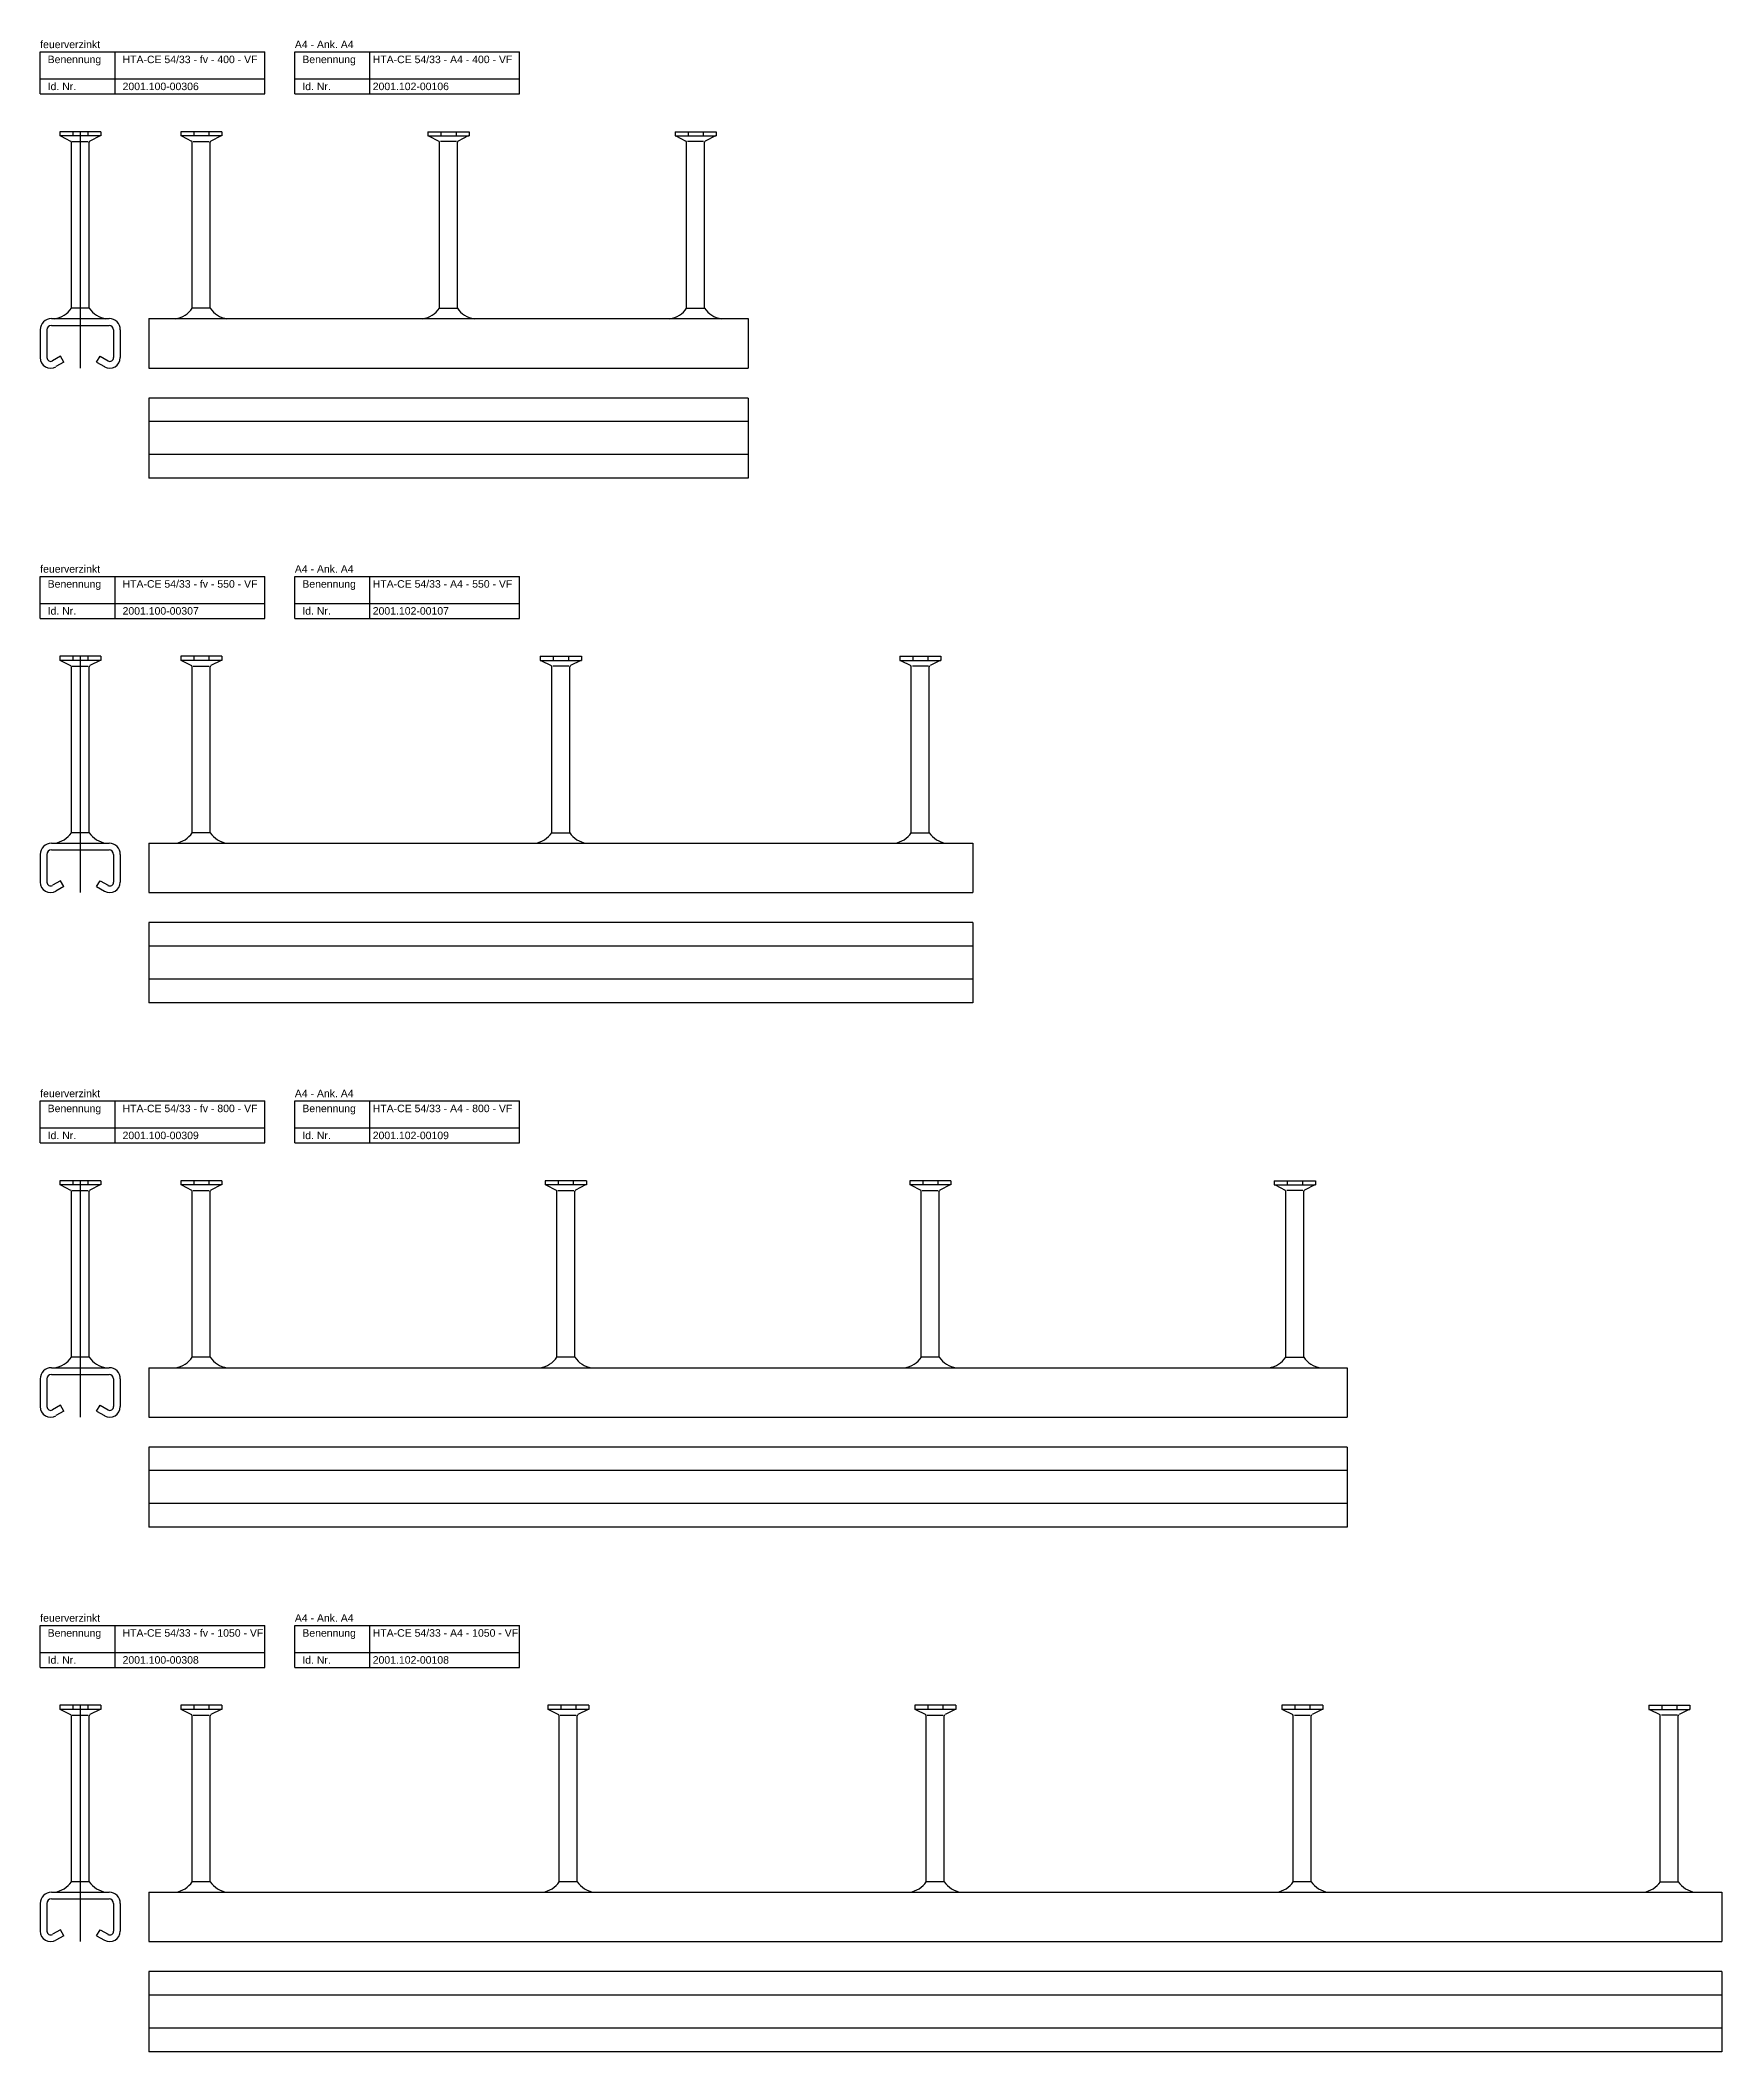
# Model space of a CAD drawing. Header units: inches. Extents: x 10 to 6153, y 9 to 3451.
# Drawn here: x 10 to 1133, y 359 to 1701 of the extents above; entities that cross this region are included whole.
import ezdxf

# ---------------------------------------------------------------- set-up
doc = ezdxf.new("R2010")
doc.units = ezdxf.units.IN
doc.header["$MEASUREMENT"] = 0
doc.linetypes.add('MITTE2', pattern=[28.575, 19.05, -3.175, 3.175, -3.175])
doc.layers.add('Halfen', color=2, linetype='Continuous')
doc.styles.add('ARIAL50', font='arial.ttf', dxfattribs={"height": 5})

msp = doc.modelspace()

# ---------------------------------------------------------------- texts
at = {"layer": 'Halfen', "style": 'ARIAL50'}
for s, p in [('feuerverzinkt', (10.3, 1695.8)), ('A4 - Ank. A4', (180.3, 1695.8)), ('Benennung', (15.3, 1685.8)), ('HTA-CE 54/33 - fv - 400 - VF', (65.3, 1685.8)), ('Benennung', (185.3, 1685.8)), ('HTA-CE 54/33 - A4 - 400 - VF', (232.3, 1685.8)), ('Id. Nr.', (15.3, 1667.8)), ('2001.100-00306', (65.3, 1667.8)), ('Id. Nr.', (185.3, 1667.8)), ('2001.102-00106', (232.3, 1667.8)), ('feuerverzinkt', (10.3, 1345.8)), ('A4 - Ank. A4', (180.3, 1345.8)), ('Benennung', (15.3, 1335.8)), ('HTA-CE 54/33 - fv - 550 - VF', (65.3, 1335.8)), ('Benennung', (185.3, 1335.8)), ('HTA-CE 54/33 - A4 - 550 - VF', (232.3, 1335.8)), ('Id. Nr.', (15.3, 1317.8)), ('2001.100-00307', (65.3, 1317.8)), ('Id. Nr.', (185.3, 1317.8)), ('2001.102-00107', (232.3, 1317.8)), ('feuerverzinkt', (10.3, 995.8)), ('A4 - Ank. A4', (180.3, 995.8)), ('Benennung', (15.3, 985.8)), ('HTA-CE 54/33 - fv - 800 - VF', (65.3, 985.8)), ('Benennung', (185.3, 985.8)), ('HTA-CE 54/33 - A4 - 800 - VF', (232.3, 985.8)), ('Id. Nr.', (15.3, 967.8)), ('2001.100-00309', (65.3, 967.8)), ('Id. Nr.', (185.3, 967.8)), ('2001.102-00109', (232.3, 967.8)), ('feuerverzinkt', (10.3, 645.8)), ('A4 - Ank. A4', (180.3, 645.8)), ('Benennung', (15.3, 635.8)), ('HTA-CE 54/33 - fv - 1050 - VF', (65.3, 635.8)), ('Benennung', (185.3, 635.8)), ('HTA-CE 54/33 - A4 - 1050 - VF', (232.3, 635.8)), ('Id. Nr.', (15.3, 617.8)), ('2001.100-00308', (65.3, 617.8)), ('Id. Nr.', (185.3, 617.8)), ('2001.102-00108', (232.3, 617.8))]:
    msp.add_text(s, height=5, dxfattribs=at).set_placement(p)

# ---------------------------------------------------------------- linework, layer by layer
at = {"layer": 'Halfen'}
for p, q in [((10.3, 1693.3), (160.3, 1693.3)), ((10.3, 1665.3), (10.3, 1693.3)), ((60.3, 1665.3), (60.3, 1693.3)), ((160.3, 1665.3), (160.3, 1693.3)), ((180.3, 1693.3), (330.3, 1693.3)), ((180.3, 1665.3), (180.3, 1693.3)), ((230.3, 1665.3), (230.3, 1693.3)), ((330.3, 1665.3), (330.3, 1693.3)), ((10.3, 1675.3), (160.3, 1675.3)), ((10.3, 1665.3), (160.3, 1665.3)), ((180.3, 1675.3), (330.3, 1675.3)), ((180.3, 1665.3), (330.3, 1665.3)), ((50.8, 1640), (23.4, 1640)), ((23.4, 1640), (23.4, 1637.3)), ((32, 1640), (32, 1637.3)), ((42.2, 1640), (42.2, 1637.3)), ((50.8, 1640), (50.8, 1637.3)), ((131.6, 1640), (104.1, 1640)), ((104.1, 1640), (104.1, 1637.3)), ((112.8, 1640), (112.8, 1637.3)), ((122.9, 1640), (122.9, 1637.3)), ((131.6, 1640), (131.6, 1637.3)), ((269.1, 1640), (296.6, 1640)), ((269.1, 1640), (269.1, 1637.3)), ((277.8, 1640), (277.8, 1637.3)), ((287.9, 1640), (287.9, 1637.3)), ((296.6, 1640), (296.6, 1637.3)), ((434.1, 1640), (461.6, 1640)), ((434.1, 1640), (434.1, 1637.3)), ((442.8, 1640), (442.8, 1637.3)), ((452.9, 1640), (452.9, 1637.3)), ((461.6, 1640), (461.6, 1637.3)), ((50.8, 1637.3), (23.4, 1637.3)), ((23.8, 1637.3), (30.6, 1633.8)), ((31.1, 1522.3), (31.1, 1633)), ((31.7, 1633.5), (42.4, 1633.5)), ((43.1, 1522.3), (43.1, 1633)), ((50.3, 1637.3), (43.5, 1633.8)), ((131.6, 1637.3), (104.1, 1637.3)), ((104.6, 1637.3), (111.4, 1633.8)), ((111.8, 1522.3), (111.8, 1633)), ((112.5, 1633.5), (123.1, 1633.5)), ((123.8, 1522.3), (123.8, 1633)), ((131.1, 1637.3), (124.3, 1633.8)), ((269.1, 1637.3), (296.6, 1637.3)), ((269.6, 1637.3), (276.4, 1633.8)), ((276.8, 1522.3), (276.8, 1633)), ((288.2, 1633.5), (277.5, 1633.5)), ((288.8, 1522.3), (288.8, 1633)), ((296.1, 1637.3), (289.3, 1633.8)), ((434.1, 1637.3), (461.6, 1637.3)), ((434.6, 1637.3), (441.4, 1633.8)), ((441.8, 1522.3), (441.8, 1633)), ((453.2, 1633.5), (442.5, 1633.5)), ((453.8, 1522.3), (453.8, 1633)), ((461.1, 1637.3), (454.3, 1633.8)), ((43.1, 1522.3), (31.1, 1522.3)), ((123.8, 1522.3), (111.8, 1522.3)), ((276.8, 1522.3), (288.8, 1522.3)), ((441.8, 1522.3), (453.8, 1522.3)), ((10.3, 1507.8), (10.3, 1489.3)), ((14.8, 1507.8), (14.8, 1489.3)), ((17.8, 1515.3), (56.3, 1515.3)), ((17.8, 1510.8), (56.3, 1510.8)), ((59.3, 1507.8), (59.3, 1489.3)), ((63.8, 1507.8), (63.8, 1489.3)), ((82.8, 1515.3), (482.8, 1515.3)), ((82.8, 1515.3), (82.8, 1482.3)), ((482.8, 1515.3), (482.8, 1482.3)), ((23.9, 1490.2), (18.6, 1487.2)), ((26.1, 1486.3), (23.9, 1490.2)), ((48, 1486.3), (50.3, 1490.2)), ((50.3, 1490.2), (55.6, 1487.2)), ((26.1, 1486.3), (20.8, 1483.3)), ((48, 1486.3), (53.3, 1483.3)), ((82.8, 1482.3), (482.8, 1482.3)), ((482.8, 1462.3), (82.8, 1462.3)), ((82.8, 1462.3), (82.8, 1408.8)), ((482.8, 1462.3), (482.8, 1408.8)), ((482.8, 1446.6), (82.8, 1446.6)), ((482.8, 1424.6), (82.8, 1424.6)), ((482.8, 1408.8), (82.8, 1408.8)), ((10.3, 1343.3), (160.3, 1343.3)), ((10.3, 1315.3), (10.3, 1343.3)), ((60.3, 1315.3), (60.3, 1343.3)), ((160.3, 1315.3), (160.3, 1343.3)), ((180.3, 1343.3), (330.3, 1343.3)), ((180.3, 1315.3), (180.3, 1343.3)), ((230.3, 1315.3), (230.3, 1343.3)), ((330.3, 1315.3), (330.3, 1343.3)), ((10.3, 1325.3), (160.3, 1325.3)), ((180.3, 1325.3), (330.3, 1325.3)), ((10.3, 1315.3), (160.3, 1315.3)), ((180.3, 1315.3), (330.3, 1315.3)), ((50.8, 1290), (23.4, 1290)), ((23.4, 1290), (23.4, 1287.3)), ((32, 1290), (32, 1287.3)), ((42.2, 1290), (42.2, 1287.3)), ((50.8, 1290), (50.8, 1287.3)), ((131.6, 1290), (104.1, 1290)), ((104.1, 1290), (104.1, 1287.3)), ((112.8, 1290), (112.8, 1287.3)), ((122.9, 1290), (122.9, 1287.3)), ((131.6, 1290), (131.6, 1287.3)), ((344.1, 1290), (371.6, 1290)), ((344.1, 1290), (344.1, 1287.3)), ((352.8, 1290), (352.8, 1287.3)), ((362.9, 1290), (362.9, 1287.3)), ((371.6, 1290), (371.6, 1287.3)), ((584.1, 1290), (611.6, 1290)), ((584.1, 1290), (584.1, 1287.3)), ((592.8, 1290), (592.8, 1287.3)), ((602.9, 1290), (602.9, 1287.3)), ((611.6, 1290), (611.6, 1287.3)), ((50.8, 1287.3), (23.4, 1287.3)), ((23.8, 1287.3), (30.6, 1283.8)), ((31.1, 1172.3), (31.1, 1283)), ((31.7, 1283.5), (42.4, 1283.5)), ((43.1, 1172.3), (43.1, 1283)), ((50.3, 1287.3), (43.5, 1283.8)), ((131.6, 1287.3), (104.1, 1287.3)), ((104.6, 1287.3), (111.4, 1283.8)), ((111.8, 1172.3), (111.8, 1283)), ((112.5, 1283.5), (123.1, 1283.5)), ((123.8, 1172.3), (123.8, 1283)), ((131.1, 1287.3), (124.3, 1283.8)), ((344.1, 1287.3), (371.6, 1287.3)), ((344.6, 1287.3), (351.4, 1283.8)), ((351.8, 1172.3), (351.8, 1283)), ((363.2, 1283.5), (352.5, 1283.5)), ((363.8, 1172.3), (363.8, 1283)), ((371.1, 1287.3), (364.3, 1283.8)), ((584.1, 1287.3), (611.6, 1287.3)), ((584.6, 1287.3), (591.4, 1283.8)), ((591.8, 1172.3), (591.8, 1283)), ((603.2, 1283.5), (592.5, 1283.5)), ((603.8, 1172.3), (603.8, 1283)), ((611.1, 1287.3), (604.3, 1283.8)), ((43.1, 1172.3), (31.1, 1172.3)), ((123.8, 1172.3), (111.8, 1172.3)), ((351.8, 1172.3), (363.8, 1172.3)), ((591.8, 1172.3), (603.8, 1172.3)), ((10.3, 1157.8), (10.3, 1139.3)), ((14.8, 1157.8), (14.8, 1139.3)), ((17.8, 1165.3), (56.3, 1165.3)), ((17.8, 1160.8), (56.3, 1160.8)), ((59.3, 1157.8), (59.3, 1139.3)), ((63.8, 1157.8), (63.8, 1139.3)), ((82.8, 1165.3), (632.8, 1165.3)), ((82.8, 1165.3), (82.8, 1132.3)), ((632.8, 1165.3), (632.8, 1132.3)), ((23.9, 1140.2), (18.6, 1137.2)), ((26.1, 1136.3), (20.8, 1133.3)), ((26.1, 1136.3), (23.9, 1140.2)), ((48, 1136.3), (50.3, 1140.2)), ((48, 1136.3), (53.3, 1133.3)), ((50.3, 1140.2), (55.6, 1137.2)), ((82.8, 1132.3), (632.8, 1132.3)), ((632.8, 1112.3), (82.8, 1112.3)), ((82.8, 1112.3), (82.8, 1058.8)), ((632.8, 1112.3), (632.8, 1058.8)), ((632.8, 1096.6), (82.8, 1096.6)), ((632.8, 1074.6), (82.8, 1074.6)), ((632.8, 1058.8), (82.8, 1058.8)), ((10.3, 993.3), (160.3, 993.3)), ((10.3, 965.3), (10.3, 993.3)), ((60.3, 965.3), (60.3, 993.3)), ((160.3, 965.3), (160.3, 993.3)), ((180.3, 993.3), (330.3, 993.3)), ((180.3, 965.3), (180.3, 993.3)), ((230.3, 965.3), (230.3, 993.3)), ((330.3, 965.3), (330.3, 993.3)), ((10.3, 975.3), (160.3, 975.3)), ((180.3, 975.3), (330.3, 975.3)), ((10.3, 965.3), (160.3, 965.3)), ((180.3, 965.3), (330.3, 965.3)), ((50.8, 940), (23.4, 940)), ((23.4, 940), (23.4, 937.3)), ((32, 940), (32, 937.3)), ((42.2, 940), (42.2, 937.3)), ((50.8, 940), (50.8, 937.3)), ((131.6, 940), (104.1, 940)), ((104.1, 940), (104.1, 937.3)), ((112.8, 940), (112.8, 937.3)), ((122.9, 940), (122.9, 937.3)), ((131.6, 940), (131.6, 937.3)), ((374.9, 940), (347.4, 940)), ((347.4, 940), (347.4, 937.3)), ((356.1, 940), (356.1, 937.3)), ((366.2, 940), (366.2, 937.3)), ((374.9, 940), (374.9, 937.3)), ((618.2, 940), (590.8, 940)), ((590.8, 940), (590.8, 937.3)), ((599.4, 940), (599.4, 937.3)), ((609.6, 940), (609.6, 937.3)), ((618.2, 940), (618.2, 937.3)), ((834.1, 940), (861.6, 940)), ((834.1, 940), (834.1, 937.3)), ((842.8, 940), (842.8, 937.3)), ((852.9, 940), (852.9, 937.3)), ((861.6, 940), (861.6, 937.3)), ((50.8, 937.3), (23.4, 937.3)), ((23.8, 937.3), (30.6, 933.8)), ((31.1, 822.3), (31.1, 933)), ((31.7, 933.5), (42.4, 933.5)), ((43.1, 822.3), (43.1, 933)), ((50.3, 937.3), (43.5, 933.8)), ((131.6, 937.3), (104.1, 937.3)), ((104.6, 937.3), (111.4, 933.8)), ((111.8, 822.3), (111.8, 933)), ((112.5, 933.5), (123.1, 933.5)), ((123.8, 822.3), (123.8, 933)), ((131.1, 937.3), (124.3, 933.8)), ((374.9, 937.3), (347.4, 937.3)), ((347.9, 937.3), (354.7, 933.8)), ((355.2, 822.3), (355.2, 933)), ((355.8, 933.5), (366.5, 933.5)), ((367.2, 822.3), (367.2, 933)), ((374.4, 937.3), (367.6, 933.8)), ((618.2, 937.3), (590.8, 937.3)), ((591.3, 937.3), (598.1, 933.8)), ((598.5, 822.3), (598.5, 933)), ((599.1, 933.5), (609.8, 933.5)), ((610.5, 822.3), (610.5, 933)), ((617.7, 937.3), (610.9, 933.8)), ((834.1, 937.3), (861.6, 937.3)), ((834.6, 937.3), (841.4, 933.8)), ((841.8, 822.3), (841.8, 933)), ((853.2, 933.5), (842.5, 933.5)), ((853.8, 822.3), (853.8, 933)), ((861.1, 937.3), (854.3, 933.8)), ((43.1, 822.3), (31.1, 822.3)), ((123.8, 822.3), (111.8, 822.3)), ((367.2, 822.3), (355.2, 822.3)), ((610.5, 822.3), (598.5, 822.3)), ((841.8, 822.3), (853.8, 822.3)), ((10.3, 807.8), (10.3, 789.3)), ((14.8, 807.8), (14.8, 789.3)), ((17.8, 815.3), (56.3, 815.3)), ((17.8, 810.8), (56.3, 810.8)), ((59.3, 807.8), (59.3, 789.3)), ((63.8, 807.8), (63.8, 789.3)), ((82.8, 815.3), (882.8, 815.3)), ((82.8, 815.3), (82.8, 782.3)), ((882.8, 815.3), (882.8, 782.3)), ((23.9, 790.2), (18.6, 787.2)), ((26.1, 786.3), (20.8, 783.3)), ((26.1, 786.3), (23.9, 790.2)), ((48, 786.3), (50.3, 790.2)), ((48, 786.3), (53.3, 783.3)), ((50.3, 790.2), (55.6, 787.2)), ((82.8, 782.3), (882.8, 782.3)), ((882.8, 762.3), (82.8, 762.3)), ((82.8, 762.3), (82.8, 708.8)), ((882.8, 762.3), (882.8, 708.8)), ((882.8, 746.6), (82.8, 746.6)), ((882.8, 724.6), (82.8, 724.6)), ((882.8, 708.8), (82.8, 708.8)), ((10.3, 643.3), (160.3, 643.3)), ((10.3, 615.3), (10.3, 643.3)), ((60.3, 615.3), (60.3, 643.3)), ((160.3, 615.3), (160.3, 643.3)), ((180.3, 643.3), (330.3, 643.3)), ((180.3, 615.3), (180.3, 643.3)), ((230.3, 615.3), (230.3, 643.3)), ((330.3, 615.3), (330.3, 643.3)), ((10.3, 625.3), (160.3, 625.3)), ((180.3, 625.3), (330.3, 625.3)), ((10.3, 615.3), (160.3, 615.3)), ((180.3, 615.3), (330.3, 615.3)), ((50.8, 590), (23.4, 590)), ((23.4, 590), (23.4, 587.3)), ((50.8, 587.3), (23.4, 587.3)), ((23.8, 587.3), (30.6, 583.8)), ((31.1, 472.3), (31.1, 583)), ((31.7, 583.5), (42.4, 583.5)), ((32, 590), (32, 587.3)), ((42.2, 590), (42.2, 587.3)), ((43.1, 472.3), (43.1, 583)), ((50.3, 587.3), (43.5, 583.8)), ((50.8, 590), (50.8, 587.3)), ((131.6, 590), (104.1, 590)), ((104.1, 590), (104.1, 587.3)), ((131.6, 587.3), (104.1, 587.3)), ((104.6, 587.3), (111.4, 583.8)), ((111.8, 472.3), (111.8, 583)), ((112.5, 583.5), (123.1, 583.5)), ((112.8, 590), (112.8, 587.3)), ((122.9, 590), (122.9, 587.3)), ((123.8, 472.3), (123.8, 583)), ((131.1, 587.3), (124.3, 583.8)), ((131.6, 590), (131.6, 587.3)), ((376.6, 590), (349.1, 590)), ((349.1, 590), (349.1, 587.3)), ((376.6, 587.3), (349.1, 587.3)), ((349.6, 587.3), (356.4, 583.8)), ((356.8, 472.3), (356.8, 583)), ((357.5, 583.5), (368.1, 583.5)), ((357.8, 590), (357.8, 587.3)), ((367.9, 590), (367.9, 587.3)), ((368.8, 472.3), (368.8, 583)), ((376.1, 587.3), (369.3, 583.8)), ((376.6, 590), (376.6, 587.3)), ((621.6, 590), (594.1, 590)), ((594.1, 590), (594.1, 587.3)), ((621.6, 587.3), (594.1, 587.3)), ((594.6, 587.3), (601.4, 583.8)), ((601.8, 472.3), (601.8, 583)), ((602.5, 583.5), (613.1, 583.5)), ((602.8, 590), (602.8, 587.3)), ((612.9, 590), (612.9, 587.3)), ((613.8, 472.3), (613.8, 583)), ((621.1, 587.3), (614.3, 583.8)), ((621.6, 590), (621.6, 587.3)), ((866.6, 590), (839.1, 590)), ((839.1, 590), (839.1, 587.3)), ((866.6, 587.3), (839.1, 587.3)), ((839.6, 587.3), (846.4, 583.8)), ((846.8, 472.3), (846.8, 583)), ((847.5, 583.5), (858.1, 583.5)), ((847.8, 590), (847.8, 587.3)), ((857.9, 590), (857.9, 587.3)), ((858.8, 472.3), (858.8, 583)), ((866.1, 587.3), (859.3, 583.8)), ((866.6, 590), (866.6, 587.3)), ((1084.1, 590), (1111.6, 590)), ((1084.1, 590), (1084.1, 587.3)), ((1084.1, 587.3), (1111.6, 587.3)), ((1084.6, 587.3), (1091.4, 583.8)), ((1091.8, 472.3), (1091.8, 583)), ((1103.2, 583.5), (1092.5, 583.5)), ((1092.8, 590), (1092.8, 587.3)), ((1102.9, 590), (1102.9, 587.3)), ((1103.8, 472.3), (1103.8, 583)), ((1111.1, 587.3), (1104.3, 583.8)), ((1111.6, 590), (1111.6, 587.3)), ((43.1, 472.3), (31.1, 472.3)), ((123.8, 472.3), (111.8, 472.3)), ((368.8, 472.3), (356.8, 472.3)), ((613.8, 472.3), (601.8, 472.3)), ((858.8, 472.3), (846.8, 472.3)), ((1091.8, 472.3), (1103.8, 472.3)), ((10.3, 457.8), (10.3, 439.3)), ((14.8, 457.8), (14.8, 439.3)), ((17.8, 465.3), (56.3, 465.3)), ((17.8, 460.8), (56.3, 460.8)), ((59.3, 457.8), (59.3, 439.3)), ((63.8, 457.8), (63.8, 439.3)), ((82.8, 465.3), (1132.8, 465.3)), ((82.8, 465.3), (82.8, 432.3)), ((1132.8, 465.3), (1132.8, 432.3)), ((23.9, 440.2), (18.6, 437.2)), ((26.1, 436.3), (20.8, 433.3)), ((26.1, 436.3), (23.9, 440.2)), ((48, 436.3), (50.3, 440.2)), ((48, 436.3), (53.3, 433.3)), ((50.3, 440.2), (55.6, 437.2)), ((82.8, 432.3), (1132.8, 432.3)), ((1132.8, 412.3), (82.8, 412.3)), ((82.8, 412.3), (82.8, 358.8)), ((1132.8, 412.3), (1132.8, 358.8)), ((1132.8, 396.6), (82.8, 396.6)), ((1132.8, 374.6), (82.8, 374.6)), ((1132.8, 358.8), (82.8, 358.8))]:
    msp.add_line(p, q, dxfattribs=at)
at = {"layer": 'Halfen', "color": 1, "linetype": 'MITTE2', "ltscale": 10}
for p, q in [((37.1, 1640), (37.1, 1482.3)), ((37.1, 1290), (37.1, 1132.3)), ((37.1, 940), (37.1, 782.3)), ((37.1, 590), (37.1, 432.3))]:
    msp.add_line(p, q, dxfattribs=at)
at = {"layer": 'Halfen'}
for centre, radius, start, end in [((30.3, 1633), 0.8, 0, 62.3005), ((43.9, 1633), 0.8, 117.6995, 180), ((111, 1633), 0.8, 0, 62.3005), ((124.6, 1633), 0.8, 117.6995, 180), ((276, 1633), 0.8, 0, 62.3005), ((289.6, 1633), 0.8, 117.6995, 180), ((441, 1633), 0.8, 0, 62.3005), ((454.6, 1633), 0.8, 117.6995, 180), ((17.6, 1531.4), 16.3, 278.3975, 325.9993), ((56.6, 1531.4), 16.3, 214.0007, 261.6025), ((98.3, 1531.4), 16.3, 278.3975, 325.9993), ((137.3, 1531.4), 16.3, 214.0007, 261.6025), ((263.3, 1531.4), 16.3, 278.3975, 325.9993), ((302.3, 1531.4), 16.3, 214.0007, 261.6025), ((428.3, 1531.4), 16.3, 278.3975, 325.9993), ((467.3, 1531.4), 16.3, 214.0007, 261.6025), ((17.8, 1507.8), 7.5, 90, 180), ((17.8, 1507.8), 3, 90, 180), ((56.3, 1507.8), 7.5, 0, 90), ((56.3, 1507.8), 3, 0, 90), ((17.3, 1489.3), 7, 180, 300), ((17.3, 1489.3), 2.5, 180, 300), ((56.8, 1489.3), 7, 240, 0), ((56.8, 1489.3), 2.5, 240, 0), ((30.3, 1283), 0.8, 0, 62.3005), ((43.9, 1283), 0.8, 117.6995, 180), ((111, 1283), 0.8, 0, 62.3005), ((124.6, 1283), 0.8, 117.6995, 180), ((351, 1283), 0.8, 0, 62.3005), ((364.6, 1283), 0.8, 117.6995, 180), ((591, 1283), 0.8, 0, 62.3005), ((604.6, 1283), 0.8, 117.6995, 180), ((17.6, 1181.4), 16.3, 278.3975, 325.9993), ((56.6, 1181.4), 16.3, 214.0007, 261.6025), ((98.3, 1181.4), 16.3, 278.3975, 325.9993), ((137.3, 1181.4), 16.3, 214.0007, 261.6025), ((338.3, 1181.4), 16.3, 278.3975, 325.9993), ((377.3, 1181.4), 16.3, 214.0007, 261.6025), ((578.3, 1181.4), 16.3, 278.3975, 325.9993), ((617.3, 1181.4), 16.3, 214.0007, 261.6025), ((17.8, 1157.8), 7.5, 90, 180), ((17.8, 1157.8), 3, 90, 180), ((56.3, 1157.8), 7.5, 0, 90), ((56.3, 1157.8), 3, 0, 90), ((17.3, 1139.3), 7, 180, 300), ((17.3, 1139.3), 2.5, 180, 300), ((56.8, 1139.3), 7, 240, 0), ((56.8, 1139.3), 2.5, 240, 0), ((30.3, 933), 0.8, 0, 62.3005), ((43.9, 933), 0.8, 117.6995, 180), ((111, 933), 0.8, 0, 62.3005), ((124.6, 933), 0.8, 117.6995, 180), ((354.4, 933), 0.8, 0, 62.3005), ((368, 933), 0.8, 117.6995, 180), ((597.7, 933), 0.8, 0, 62.3005), ((611.3, 933), 0.8, 117.6995, 180), ((841, 933), 0.8, 0, 62.3005), ((854.6, 933), 0.8, 117.6995, 180), ((17.6, 831.4), 16.3, 278.3975, 325.9993), ((56.6, 831.4), 16.3, 214.0007, 261.6025), ((98.3, 831.4), 16.3, 278.3975, 325.9993), ((137.3, 831.4), 16.3, 214.0007, 261.6025), ((341.7, 831.4), 16.3, 278.3975, 325.9993), ((380.7, 831.4), 16.3, 214.0007, 261.6025), ((585, 831.4), 16.3, 278.3975, 325.9993), ((624, 831.4), 16.3, 214.0007, 261.6025), ((828.3, 831.4), 16.3, 278.3975, 325.9993), ((867.3, 831.4), 16.3, 214.0007, 261.6025), ((17.8, 807.8), 7.5, 90, 180), ((17.8, 807.8), 3, 90, 180), ((56.3, 807.8), 7.5, 0, 90), ((56.3, 807.8), 3, 0, 90), ((17.3, 789.3), 7, 180, 300), ((17.3, 789.3), 2.5, 180, 300), ((56.8, 789.3), 7, 240, 0), ((56.8, 789.3), 2.5, 240, 0), ((30.3, 583), 0.8, 0, 62.3005), ((43.9, 583), 0.8, 117.6995, 180), ((111, 583), 0.8, 0, 62.3005), ((124.6, 583), 0.8, 117.6995, 180), ((356, 583), 0.8, 0, 62.3005), ((369.6, 583), 0.8, 117.6995, 180), ((601, 583), 0.8, 0, 62.3005), ((614.6, 583), 0.8, 117.6995, 180), ((846, 583), 0.8, 0, 62.3005), ((859.6, 583), 0.8, 117.6995, 180), ((1091, 583), 0.8, 0, 62.3005), ((1104.6, 583), 0.8, 117.6995, 180), ((17.6, 481.4), 16.3, 278.3975, 325.9993), ((56.6, 481.4), 16.3, 214.0007, 261.6025), ((98.3, 481.4), 16.3, 278.3975, 325.9993), ((137.3, 481.4), 16.3, 214.0007, 261.6025), ((343.3, 481.4), 16.3, 278.3975, 325.9993), ((382.3, 481.4), 16.3, 214.0007, 261.6025), ((588.3, 481.4), 16.3, 278.3975, 325.9993), ((627.3, 481.4), 16.3, 214.0007, 261.6025), ((833.3, 481.4), 16.3, 278.3975, 325.9993), ((872.3, 481.4), 16.3, 214.0007, 261.6025), ((1078.3, 481.4), 16.3, 278.3975, 325.9993), ((1117.3, 481.4), 16.3, 214.0007, 261.6025), ((17.8, 457.8), 7.5, 90, 180), ((17.8, 457.8), 3, 90, 180), ((56.3, 457.8), 7.5, 0, 90), ((56.3, 457.8), 3, 0, 90), ((17.3, 439.3), 7, 180, 300), ((17.3, 439.3), 2.5, 180, 300), ((56.8, 439.3), 7, 240, 0), ((56.8, 439.3), 2.5, 240, 0)]:
    msp.add_arc(centre, radius, start, end, dxfattribs=at)

msp.set_redraw_order([(e.dxf.handle, doc.entitydb.next_handle()) for e in msp.query("TEXT MTEXT ATTDEF DIMENSION ARC_DIMENSION")])  # texts and dimensions are drawn at this point

doc.saveas('drawing.dxf')
